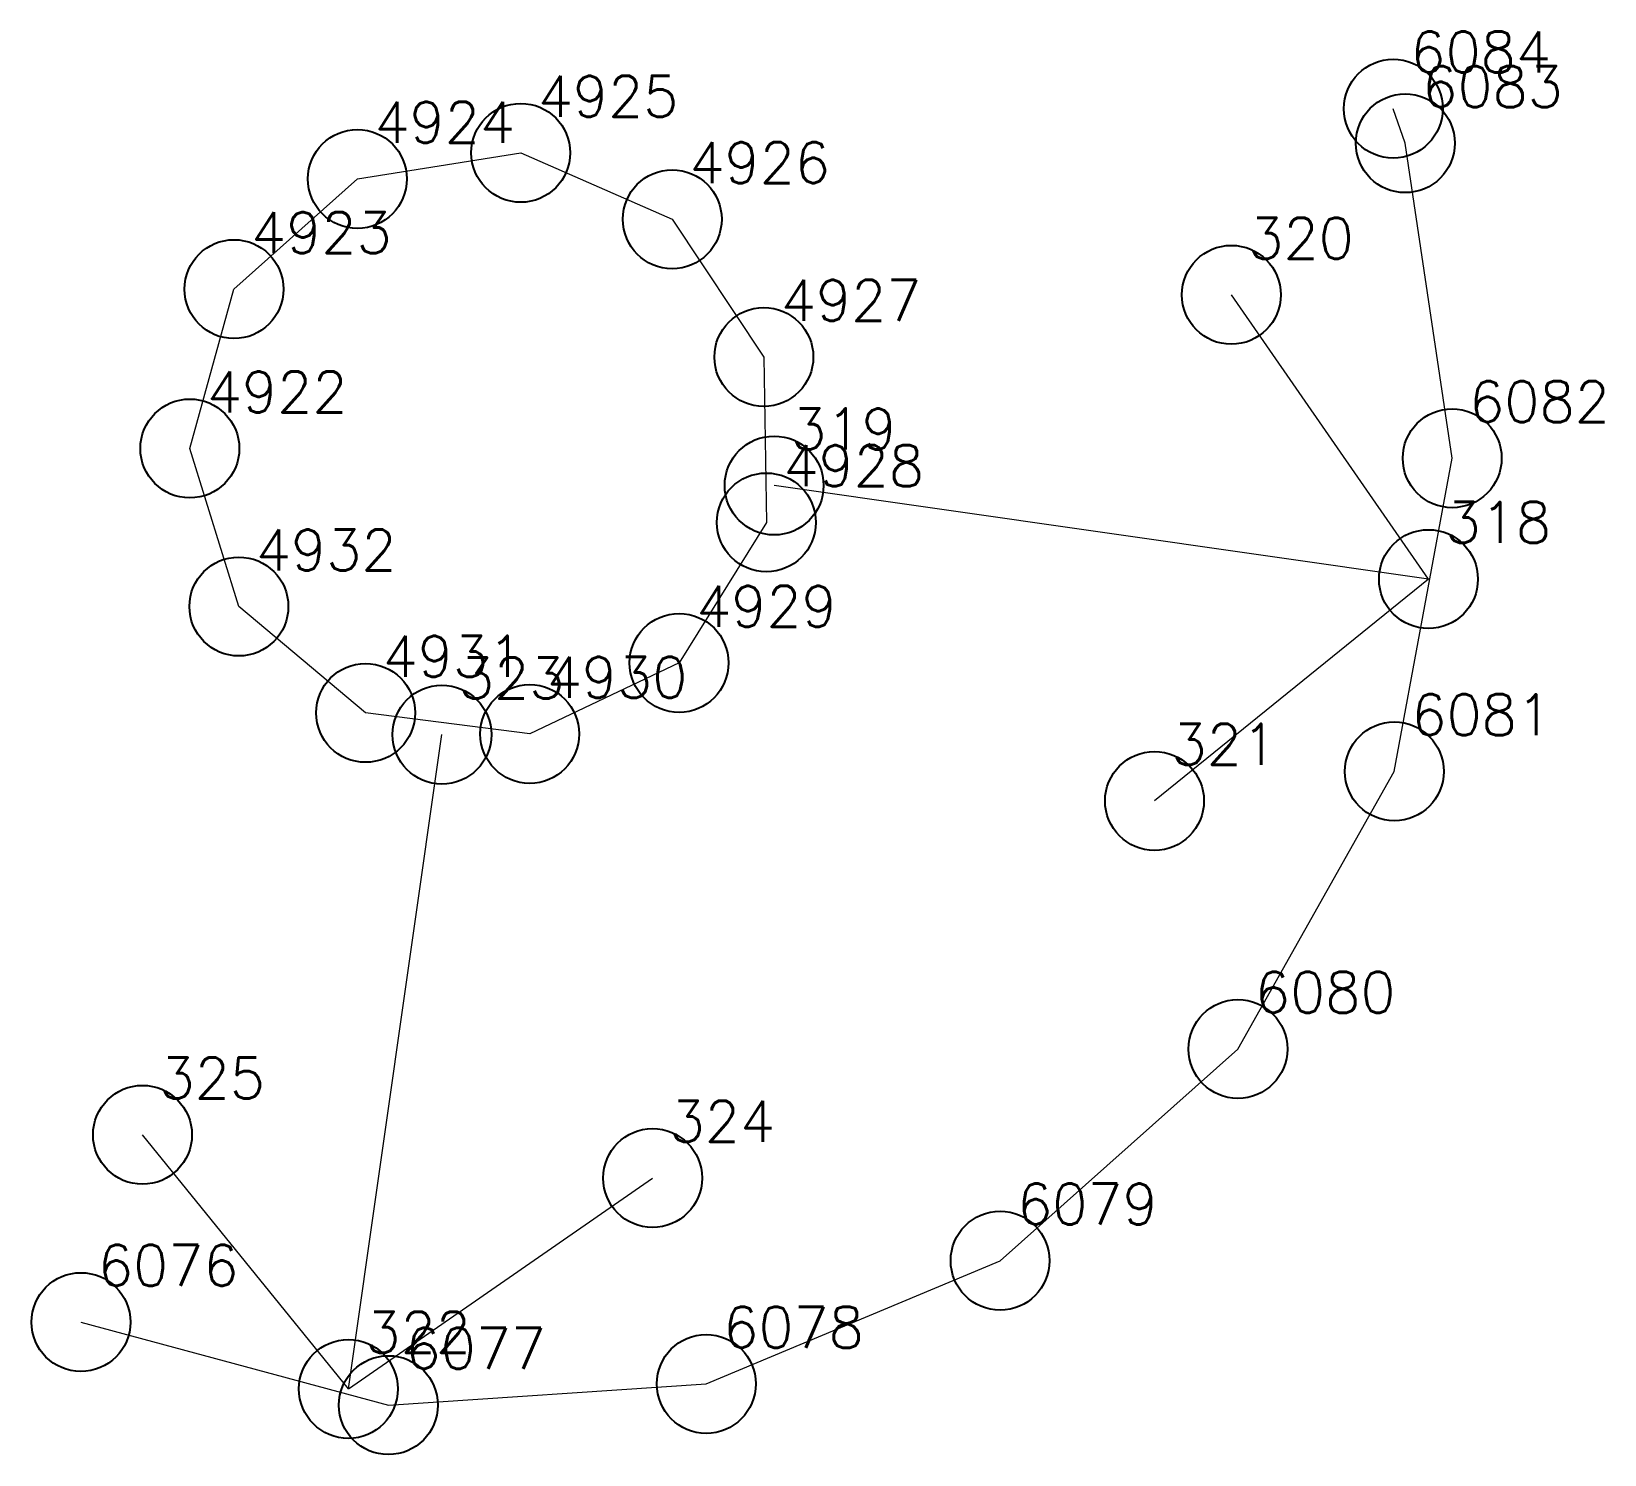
# Model space of a CAD drawing. Extents: x 1391501 to 1398271, y 354915 to 360782.
# Drawn here: x 1394368.67 to 1394380.6, y 358696.52 to 358707.32 of the extents above; entities that cross this region are included whole.
import ezdxf

# ---------------------------------------------------------------- set-up
doc = ezdxf.new("R2010")
doc.units = 0
doc.header["$PDMODE"] = 33
doc.header["$PDSIZE"] = 0.75
doc.layers.add('12 - ценные элементы визуального восприятия территории', color=7, linetype='Continuous')
doc.styles.get("Standard").update_dxf_attribs({"font": 'simplex.shx'})

msp = doc.modelspace()

# ---------------------------------------------------------------- texts
at = {"color": 7}
for s, p in [('4925', (1394372.509, 358706.669)), ('4924', (1394371.27, 358706.472)), ('4926', (1394373.659, 358706.165)), ('4923', (1394370.334, 358705.635)), ('4927', (1394374.353, 358705.12)), ('4922', (1394369.999, 358704.426)), ('4928', (1394374.372, 358703.865)), ('4932', (1394370.371, 358703.227)), ('4929', (1394373.71, 358702.799)), ('4931', (1394371.332, 358702.42)), ('4930', (1394372.577, 358702.261))]:
    msp.add_text(s, height=0.3111, dxfattribs=at).set_placement(p)
at = {"layer": '12 - ценные элементы визуального восприятия территории', "color": 7}
for s, p in [('6084', (1394379.128, 358707.005)), ('6083', (1394379.218, 358706.742)), ('320', (1394377.899, 358705.592)), ('6082', (1394379.574, 358704.352)), ('319', (1394374.431, 358704.145)), ('318', (1394379.395, 358703.436)), ('323', (1394371.911, 358702.255)), ('6081', (1394379.135, 358701.976)), ('321', (1394377.316, 358701.752)), ('6080', (1394377.949, 358699.871)), ('325', (1394369.64, 358699.22)), ('324', (1394373.509, 358698.892)), ('6079', (1394376.145, 358698.264)), ('6076', (1394369.173, 358697.798)), ('322', (1394371.202, 358697.292)), ('6078', (1394373.916, 358697.33)), ('6077', (1394371.506, 358697.169))]:
    msp.add_text(s, height=0.3111, dxfattribs=at).set_placement(p)

# ---------------------------------------------------------------- linework, layer by layer
for p in [(1394372.38, 358706.395), (1394371.141, 358706.197), (1394373.529, 358705.891), (1394370.205, 358705.361), (1394374.224, 358704.846), (1394369.87, 358704.152), (1394374.243, 358703.591), (1394370.242, 358702.953), (1394373.581, 358702.525), (1394371.203, 358702.146), (1394372.448, 358701.986)]:
    msp.add_point(p)
at = {"layer": '12 - ценные элементы визуального восприятия территории', "color": 7, "lineweight": 20}
for points in [[(1394369.044, 358697.524), (1394371.376, 358696.894), (1394373.787, 358697.055), (1394376.016, 358697.99), (1394377.82, 358699.596), (1394379.006, 358701.702), (1394379.445, 358704.078), (1394379.089, 358706.468), (1394378.998, 358706.73)], [(1394379.265, 358703.161), (1394377.77, 358705.318)], [(1394379.265, 358703.161), (1394374.302, 358703.871)], [(1394379.265, 358703.161), (1394377.187, 358701.478)], [(1394371.073, 358697.017), (1394371.782, 358701.981)], [(1394371.073, 358697.017), (1394369.511, 358698.945)], [(1394371.073, 358697.017), (1394373.38, 358698.617)]]:
    msp.add_lwpolyline(points, dxfattribs=at)
msp.add_lwpolyline([(1394369.87, 358704.152), (1394370.205, 358705.361), (1394371.141, 358706.197), (1394372.38, 358706.395), (1394373.529, 358705.891), (1394374.224, 358704.846), (1394374.243, 358703.591), (1394373.581, 358702.525), (1394372.448, 358701.986), (1394371.203, 358702.146), (1394370.242, 358702.953), (1394369.87, 358704.152)], close=True, dxfattribs=at)
at = {"layer": '12 - ценные элементы визуального восприятия территории'}
for p in [(1394378.998, 358706.73), (1394379.089, 358706.468), (1394377.77, 358705.318), (1394379.445, 358704.078), (1394374.302, 358703.871), (1394379.265, 358703.161), (1394371.782, 358701.981), (1394379.006, 358701.702), (1394377.187, 358701.478), (1394377.82, 358699.596), (1394369.511, 358698.945), (1394373.38, 358698.617), (1394376.016, 358697.99), (1394369.044, 358697.524), (1394373.787, 358697.055), (1394371.073, 358697.017), (1394371.376, 358696.894)]:
    msp.add_point(p, dxfattribs=at)

msp.set_redraw_order([(e.dxf.handle, doc.entitydb.next_handle()) for e in msp.query("TEXT MTEXT ATTDEF DIMENSION ARC_DIMENSION")])  # texts and dimensions are drawn at this point

doc.saveas('drawing.dxf')
